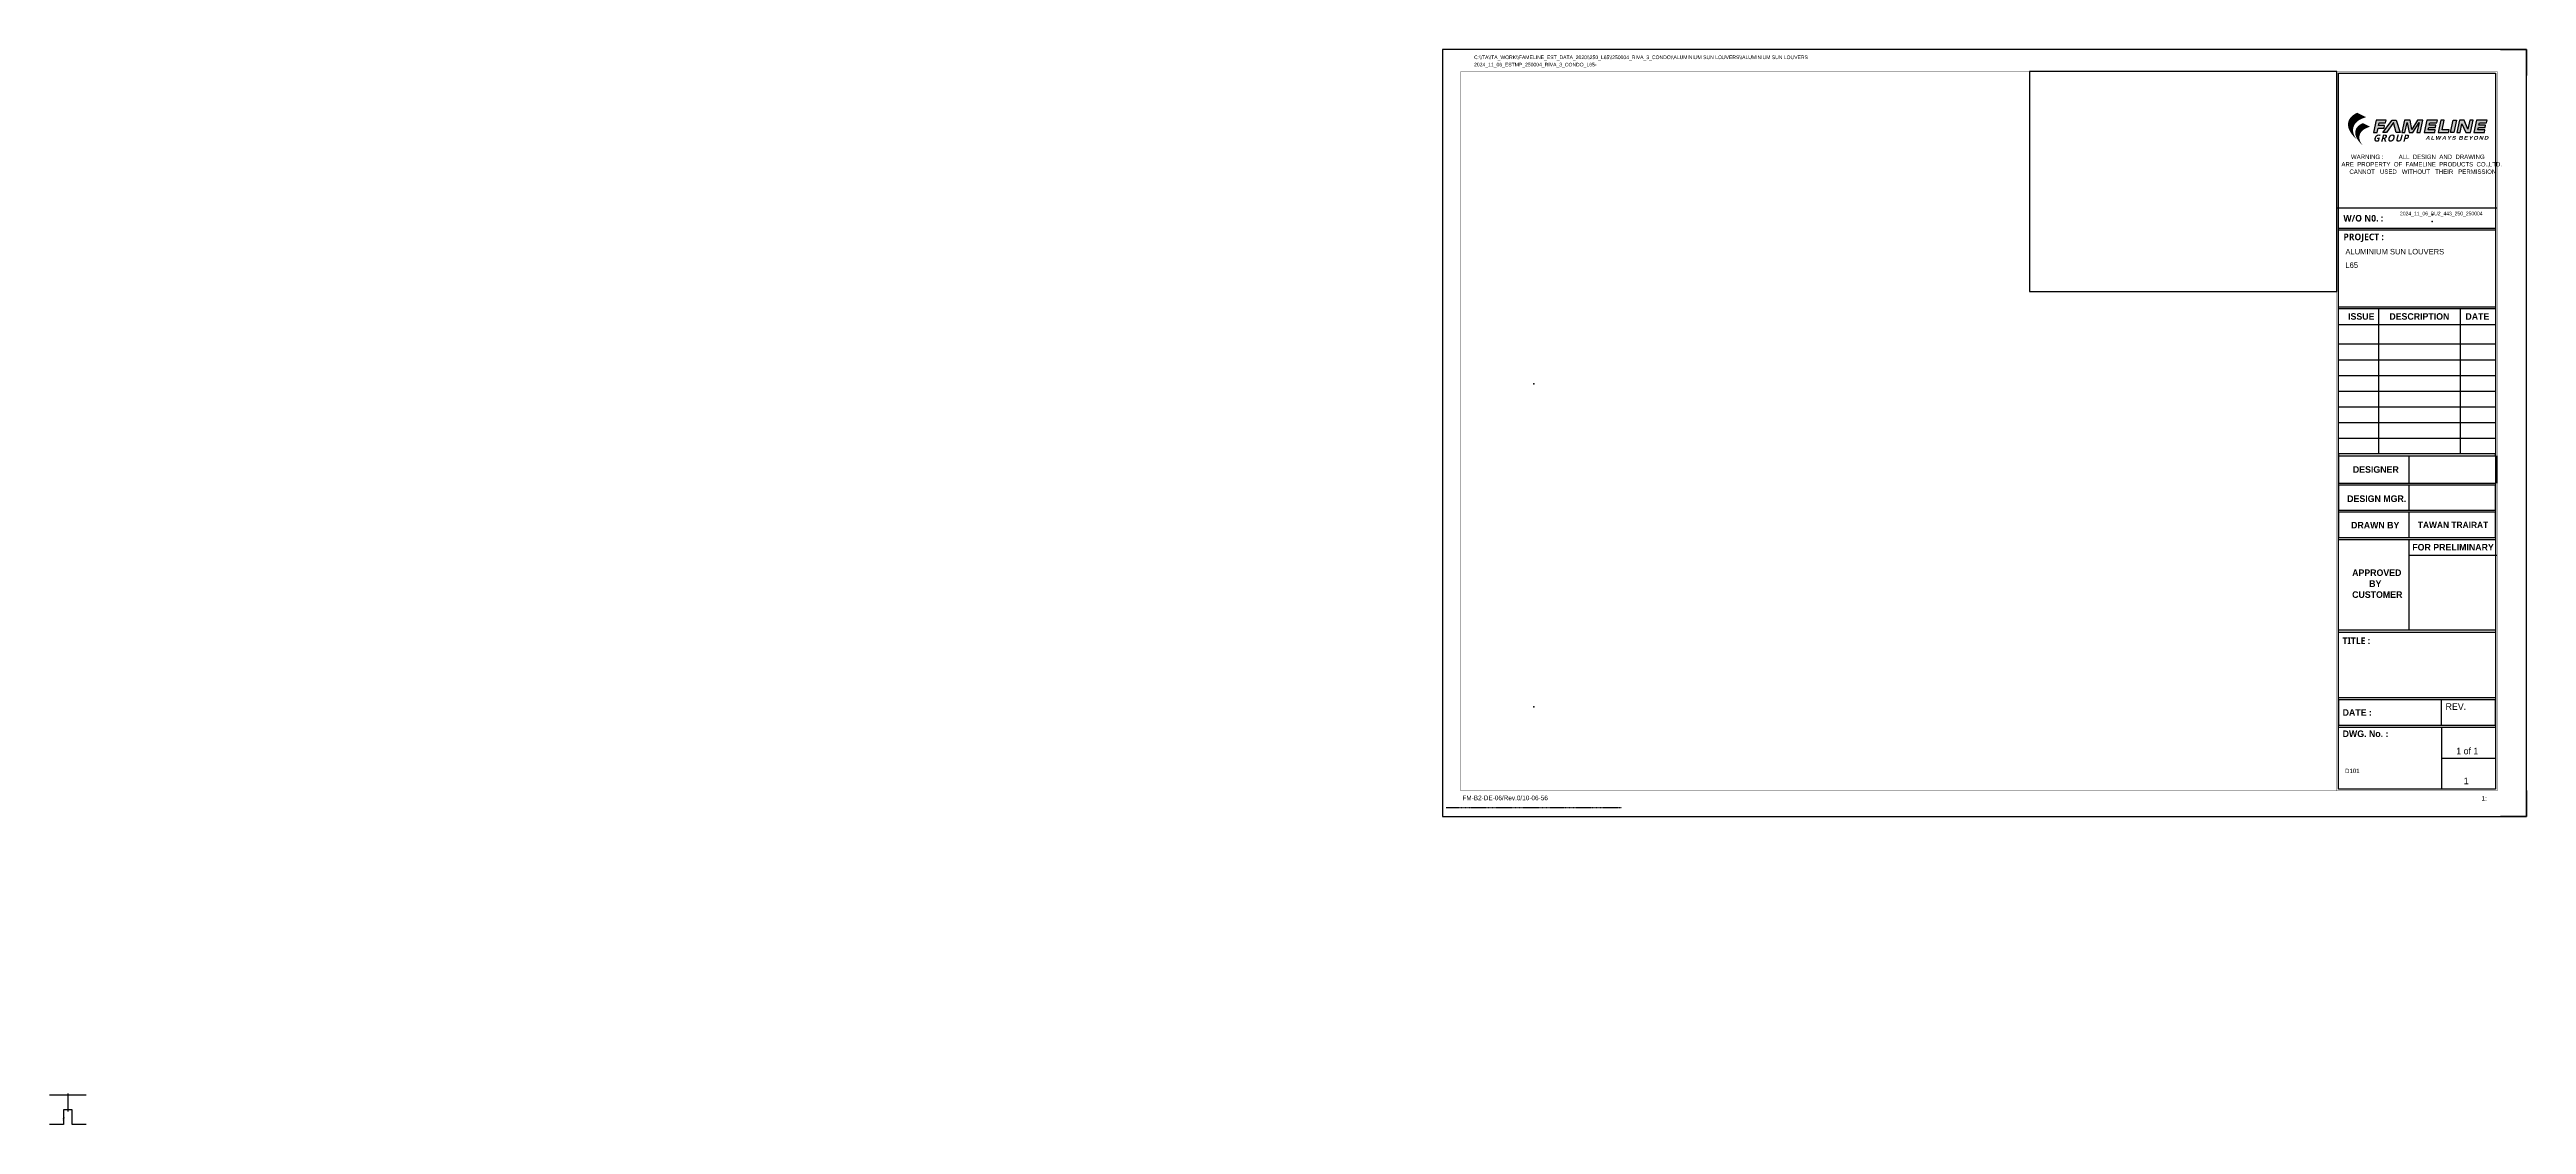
# Model space of a CAD drawing. Header units: millimetres. Extents: x -244126 to 368105, y -173968 to 259060.
# Drawn here: x -28687 to -25293, y 82513 to 83985 of the extents above; entities that cross this region are included whole.
import ezdxf
from ezdxf.enums import TextEntityAlignment as Align

# ---------------------------------------------------------------- set-up
doc = ezdxf.new("R2010")
doc.units = ezdxf.units.MM
doc.header["$MEASUREMENT"] = 0
for name, pattern in [('005_GG_TA_LINE', [13.75, 5, -1.25, 1.25, -1.25, 5]), ('BORDER2', [22.225, 6.35, -3.175, 6.35, -3.175, 0, -3.175]), ('SLD-Solid', [0]), ('TA_G_001.00_GG_TA_L_INE', [2.95, 1.1, -0.25, 0.25, -0.25, 1.1]), ('TA_HL_003.00000', [19.5, 10.65, -8.85])]:
    doc.linetypes.add(name, pattern=pattern)
for name, color, linetype in [('000 - H A T C H', 8, 'Continuous'), ('000 - L I N E 0.1', 1, 'Continuous'), ('000 - T E X T', 4, 'Continuous'), ('000 - TITLEBLOCK', 4, 'Continuous'), ('001 - ASCESSORIES', 1, 'Continuous')]:
    doc.layers.add(name, color=color, linetype=linetype)
doc.styles.add('century gothic111111', font='CordiaUPC.ttf')
doc.styles.add('Cetury Gothic', font='GOTHIC.TTF')
doc.styles.add('MtXpl_Century_Gothic', font='GOTHICB.TTF')
doc.styles.get("Standard").update_dxf_attribs({"font": 'arial.ttf'})
doc.styles.add('TA', font='Cordia New.ttf', dxfattribs={"height": 4.5})

# ---------------------------------------------------------------- blocks, each defined once
blk = doc.blocks.new('000 - ASSCESSORIES_FAMELINE_ALC-CARRIER_FOR_12x50mm._TOP_VIEW')
at = {"layer": '001 - ASCESSORIES', "color": 0}
for p, q in [((0, 50), (0, 0)), ((40, 50), (40, 31)), ((40, 19), (40, 0))]:
    blk.add_line(p, q, dxfattribs=at)
at = {"layer": '001 - ASCESSORIES', "color": 0, "linetype": 'SLD-Solid', "lineweight": 15}
blk.add_line((32, 19), (31.2, 19.2), dxfattribs=at)
at = {"layer": '001 - ASCESSORIES', "color": 0}
for points in [[(40, 31), (20, 31), (20, 19), (40, 19)], [(34.2, 19), (30.4, 20.1), (30.3, 19.5)], [(32, 19), (30.3, 19.5)]]:
    blk.add_lwpolyline(points, dxfattribs=at)
at = {"layer": '001 - ASCESSORIES', "color": 0, "linetype": 'SLD-Solid', "lineweight": 15}
blk.add_arc((270.3, 855), 868.8, 253.9699, 254.0359, dxfattribs=at)
at = {"layer": 'Defpoints', "color": 250}
blk.add_lwpolyline([(-2.3, 25), (22.3, 25)], dxfattribs=at)
blk = doc.blocks.new('A$Cfd196da9')
at = {"color": 0, "linetype": 'ByBlock', "const_width": 0.1}
blk.add_lwpolyline([(-143.5, -98), (96.5, -98), (96.5, 99), (-143.5, 99)], close=True, dxfattribs=at)
blk = doc.blocks.new('A$C5e861bfc')
h = blk.add_hatch(color=3)
h.dxf.hatch_style = 1
h.set_gradient(color1=(51, 51, 51), color2=(132, 132, 132), tint=1, name='INVHEMISPHERICAL')
edge = h.paths.add_edge_path()
edge.add_spline(control_points=[(5.54, -18.72), (5.44, -18.58), (5.23, -18.29), (4.89, -17.68), (4.56, -16.94), (4.44, -16.06), (4.56, -15.27), (4.88, -14.53), (5.5, -13.73), (6.6, -13.02), (7.54, -12.69), (8.06, -12.5)], knot_values=[0, 0, 0, 0, 3.999368, 8.221458, 16.423435, 22.935826, 28.683381, 35.030362, 41.70231, 52.106571, 65.045306, 65.045306, 65.045306, 65.045306], degree=3, periodic=0)
edge.add_line((8.06, -12.5), (5.6, -11.32))
edge.add_spline(control_points=[(5.6, -11.32), (5.32, -11.46), (4.73, -11.74), (3.98, -12.38), (3.4, -13.13), (3.1, -13.98), (3.08, -14.86), (3.32, -15.84), (3.79, -16.71), (4.37, -17.47), (4.91, -18.12), (5.32, -18.51), (5.54, -18.72)], knot_values=[0, 0, 0, 0, 7.114643, 15.455222, 22.761373, 29.246418, 36.248595, 42.954952, 52.716962, 59.173886, 65.493194, 72.469008, 72.469008, 72.469008, 72.469008], degree=3, periodic=0)
edge = h.paths.add_edge_path(flags=16)
edge.add_spline(control_points=[(6.49, -12.96), (6.44, -12.94), (6.24, -12.87), (5.74, -12.84), (4.99, -12.89), (4.16, -13.03), (3.69, -13.32), (3.49, -13.44)], knot_values=[0, 0, 0, 0, 1.056476, 5.025479, 11.599149, 18.811417, 24.352285, 24.352285, 24.352285, 24.352285], degree=3, periodic=0)
edge.add_spline(control_points=[(3.49, -13.44), (3.5, -13.41), (3.52, -13.37), (3.6, -13.21), (3.67, -13.09), (3.86, -12.81), (3.99, -12.66), (4.27, -12.37), (4.44, -12.22), (4.7, -12.02), (4.78, -11.96), (4.97, -11.84), (5.06, -11.79), (5.27, -11.67), (5.38, -11.62), (5.53, -11.54), (5.56, -11.53), (5.6, -11.51)], knot_values=[0.636744, 0.636744, 0.636744, 0.636744, 1.528083, 1.528083, 5.150301, 5.150301, 9.845601, 9.845601, 15.15015, 15.15015, 17.802424, 17.802424, 20.454698, 20.454698, 23.491903, 23.491903, 24.373762, 24.373762, 24.373762, 24.373762], degree=3, periodic=0)
edge.add_line((5.6, -11.51), (7.62, -12.48))
edge.add_spline(control_points=[(7.62, -12.48), (7.51, -12.52), (7.39, -12.56), (7.01, -12.71), (6.75, -12.82), (6.49, -12.96)], knot_values=[3.151221, 3.151221, 3.151221, 3.151221, 5.963358, 5.963358, 12.618488, 12.618488, 12.618488, 12.618488], degree=3, periodic=0)
h = blk.add_hatch(color=253)
h.dxf.hatch_style = 1
edge = h.paths.add_edge_path()
edge.add_spline(control_points=[(5.6, -11.51), (5.56, -11.53), (5.53, -11.54), (5.38, -11.62), (5.27, -11.67), (5.06, -11.79), (4.97, -11.84), (4.78, -11.96), (4.7, -12.02), (4.44, -12.22), (4.27, -12.37), (3.99, -12.66), (3.86, -12.81), (3.67, -13.09), (3.6, -13.21), (3.52, -13.37), (3.5, -13.41), (3.49, -13.44)], knot_values=[0.636744, 0.636744, 0.636744, 0.636744, 1.518603, 1.518603, 4.555808, 4.555808, 7.208082, 7.208082, 9.860357, 9.860357, 15.164905, 15.164905, 19.860205, 19.860205, 23.482423, 23.482423, 24.373762, 24.373762, 24.373762, 24.373762], degree=3, periodic=0)
edge.add_spline(control_points=[(3.49, -13.44), (3.69, -13.32), (4.16, -13.03), (4.99, -12.89), (5.74, -12.84), (6.24, -12.87), (6.44, -12.94), (6.49, -12.96)], knot_values=[0, 0, 0, 0, 5.540868, 12.753135, 19.326806, 23.295809, 24.352285, 24.352285, 24.352285, 24.352285], degree=3, periodic=0)
edge.add_spline(control_points=[(6.49, -12.96), (6.75, -12.82), (7.01, -12.71), (7.39, -12.56), (7.51, -12.52), (7.62, -12.48)], knot_values=[3.151221, 3.151221, 3.151221, 3.151221, 9.806351, 9.806351, 12.618488, 12.618488, 12.618488, 12.618488], degree=3, periodic=0)
edge.add_line((7.62, -12.48), (5.6, -11.51))
edge = h.paths.add_edge_path()
edge.add_spline(control_points=[(7.13, -14.3), (7.11, -14.31), (7.08, -14.32), (6.96, -14.38), (6.86, -14.43), (6.69, -14.52), (6.61, -14.57), (6.47, -14.67), (6.39, -14.72), (6.18, -14.88), (6.05, -15), (5.81, -15.25), (5.71, -15.37), (5.55, -15.59), (5.49, -15.7), (5.42, -15.83), (5.41, -15.86), (5.4, -15.88)], knot_values=[0.636744, 0.636744, 0.636744, 0.636744, 1.518603, 1.518603, 4.555808, 4.555808, 7.208082, 7.208082, 9.860357, 9.860357, 15.164905, 15.164905, 19.860205, 19.860205, 23.482423, 23.482423, 24.373762, 24.373762, 24.373762, 24.373762], degree=3, periodic=0)
edge.add_spline(control_points=[(5.4, -15.88), (5.44, -15.86), (5.49, -15.83), (5.54, -15.8)], knot_values=[0, 0, 0, 0, 1.522018, 1.522018, 1.522018, 1.522018], degree=3, periodic=0)
edge.add_spline(control_points=[(5.54, -15.8), (5.63, -15.75), (5.72, -15.7), (5.82, -15.65)], knot_values=[1.522018, 1.522018, 1.522018, 1.522018, 4.566053, 4.566053, 4.566053, 4.566053], degree=3, periodic=0)
edge.add_spline(control_points=[(5.82, -15.65), (5.85, -15.64), (5.95, -15.59), (6.05, -15.56), (6.12, -15.54)], knot_values=[4.566053, 4.566053, 4.566053, 4.566053, 5.540868, 7.610089, 7.610089, 7.610089, 7.610089], degree=3, periodic=0)
edge.add_spline(control_points=[(6.12, -15.54), (6.22, -15.51), (6.33, -15.49), (6.43, -15.47)], knot_values=[7.610089, 7.610089, 7.610089, 7.610089, 10.654125, 10.654125, 10.654125, 10.654125], degree=3, periodic=0)
edge.add_spline(control_points=[(6.43, -15.47), (6.51, -15.46), (6.67, -15.44), (6.83, -15.43), (6.91, -15.42)], knot_values=[10.654125, 10.654125, 10.654125, 10.654125, 12.753135, 15.220178, 15.220178, 15.220178, 15.220178], degree=3, periodic=0)
edge.add_spline(control_points=[(6.91, -15.42), (7.05, -15.41), (7.21, -15.4), (7.38, -15.41), (7.39, -15.41)], knot_values=[15.220178, 15.220178, 15.220178, 15.220178, 19.326806, 19.786231, 19.786231, 19.786231, 19.786231], degree=3, periodic=0)
edge.add_spline(control_points=[(7.39, -15.41), (7.47, -15.41), (7.55, -15.41), (7.63, -15.43)], knot_values=[19.786231, 19.786231, 19.786231, 19.786231, 22.069258, 22.069258, 22.069258, 22.069258], degree=3, periodic=0)
edge.add_spline(control_points=[(7.63, -15.43), (7.67, -15.43), (7.73, -15.44), (7.78, -15.46), (7.79, -15.46)], knot_values=[22.069258, 22.069258, 22.069258, 22.069258, 23.295809, 23.591276, 23.591276, 23.591276, 23.591276], degree=3, periodic=0)
edge.add_spline(control_points=[(7.79, -15.46), (7.81, -15.47), (7.84, -15.48), (7.86, -15.49)], knot_values=[23.591276, 23.591276, 23.591276, 23.591276, 24.352285, 24.352285, 24.352285, 24.352285], degree=3, periodic=0)
edge.add_spline(control_points=[(7.86, -15.49), (8.08, -15.38), (8.3, -15.29), (8.61, -15.16), (8.7, -15.13), (8.8, -15.1)], knot_values=[3.151221, 3.151221, 3.151221, 3.151221, 9.806351, 9.806351, 12.618488, 12.618488, 12.618488, 12.618488], degree=3, periodic=0)
edge.add_line((8.8, -15.1), (7.13, -14.3))
h = blk.add_hatch(color=3)
h.dxf.hatch_style = 1
h.paths.add_polyline_path([(10.09, -16.74), (11.08, -16.74), (11.34, -15.48), (12.98, -15.48), (13.13, -14.78), (11.49, -14.78), (11.64, -14.07), (13.4, -14.07), (13.56, -13.35), (10.81, -13.35)])
h.paths.add_polyline_path([(12.64, -16.74), (13.64, -16.74), (15.55, -14), (16.27, -16.74), (17.37, -16.74), (16.33, -13.35), (15.17, -13.35)])
h.paths.add_polyline_path([(19.3, -13.97), (19.86, -16.74), (20.86, -16.74), (22.59, -13.98), (22, -16.74), (22.91, -16.74), (23.63, -13.35), (22.16, -13.35), (20.58, -15.88), (20.1, -13.35), (18.59, -13.35), (17.87, -16.74), (18.71, -16.74)])
h.paths.add_polyline_path([(23.95, -16.74), (26.88, -16.74), (27.03, -16.02), (25.1, -16.02), (25.24, -15.36), (27.06, -15.36), (27.2, -14.69), (25.38, -14.69), (25.51, -14.07), (27.45, -14.07), (27.6, -13.35), (24.67, -13.35)])
h.paths.add_polyline_path([(27.79, -16.74), (30.67, -16.74), (30.82, -16.02), (28.91, -16.02), (29.48, -13.35), (28.51, -13.35)])
h.paths.add_polyline_path([(31.18, -16.74), (32.14, -16.74), (32.86, -13.35), (31.9, -13.35)])
h.paths.add_polyline_path([(32.92, -16.74), (33.8, -16.74), (34.32, -14.3), (35.35, -16.74), (36.65, -16.74), (37.37, -13.35), (36.5, -13.35), (35.98, -15.83), (34.93, -13.35), (33.64, -13.35)])
h.paths.add_polyline_path([(37.55, -16.74), (40.48, -16.74), (40.63, -16.02), (38.7, -16.02), (38.84, -15.36), (40.66, -15.36), (40.8, -14.69), (38.98, -14.69), (39.11, -14.07), (41.05, -14.07), (41.2, -13.35), (38.27, -13.35)])
h = blk.add_hatch(color=3)
h.dxf.hatch_style = 1
h.set_gradient(color1=(51, 51, 51), color2=(132, 132, 132), tint=1, name='INVHEMISPHERICAL')
edge = h.paths.add_edge_path()
edge.add_spline(control_points=[(7.08, -20.22), (7, -20.11), (6.83, -19.87), (6.55, -19.37), (6.28, -18.76), (6.18, -18.04), (6.28, -17.39), (6.55, -16.78), (7.06, -16.12), (7.96, -15.54), (8.73, -15.27), (9.16, -15.11)], knot_values=[0, 0, 0, 0, 3.28902, 6.761203, 13.506384, 18.862075, 23.588778, 28.808439, 34.295348, 42.851654, 53.492273, 53.492273, 53.492273, 53.492273], degree=3, periodic=0)
edge.add_line((9.16, -15.11), (7.13, -14.14))
edge.add_spline(control_points=[(7.13, -14.14), (6.91, -14.25), (6.42, -14.49), (5.8, -15.01), (5.32, -15.63), (5.08, -16.33), (5.06, -17.05), (5.26, -17.86), (5.65, -18.57), (6.13, -19.2), (6.57, -19.74), (6.9, -20.06), (7.08, -20.22)], knot_values=[0, 0, 0, 0, 5.850974, 12.71014, 18.718608, 24.051811, 29.810295, 35.325501, 43.35363, 48.663707, 53.86061, 59.597414, 59.597414, 59.597414, 59.597414], degree=3, periodic=0)
edge = h.paths.add_edge_path(flags=16)
edge.add_spline(control_points=[(6.12, -15.54), (6.05, -15.56), (5.95, -15.59), (5.85, -15.64), (5.82, -15.65)], knot_values=[4.566053, 4.566053, 4.566053, 4.566053, 6.635274, 7.610089, 7.610089, 7.610089, 7.610089], degree=3, periodic=0)
edge.add_spline(control_points=[(5.82, -15.65), (5.72, -15.7), (5.63, -15.75), (5.54, -15.8)], knot_values=[1.522018, 1.522018, 1.522018, 1.522018, 4.566053, 4.566053, 4.566053, 4.566053], degree=3, periodic=0)
edge.add_spline(control_points=[(5.54, -15.8), (5.49, -15.83), (5.44, -15.86), (5.4, -15.88)], knot_values=[0, 0, 0, 0, 1.522018, 1.522018, 1.522018, 1.522018], degree=3, periodic=0)
edge.add_spline(control_points=[(5.4, -15.88), (5.41, -15.86), (5.42, -15.83), (5.49, -15.7), (5.55, -15.59), (5.71, -15.37), (5.81, -15.25), (6.05, -15), (6.18, -14.88), (6.39, -14.72), (6.47, -14.67), (6.61, -14.57), (6.69, -14.52), (6.86, -14.43), (6.96, -14.38), (7.08, -14.32), (7.11, -14.31), (7.13, -14.3)], knot_values=[0.636744, 0.636744, 0.636744, 0.636744, 1.528083, 1.528083, 5.150301, 5.150301, 9.845601, 9.845601, 15.15015, 15.15015, 17.802424, 17.802424, 20.454698, 20.454698, 23.491903, 23.491903, 24.373762, 24.373762, 24.373762, 24.373762], degree=3, periodic=0)
edge.add_line((7.13, -14.3), (8.8, -15.1))
edge.add_spline(control_points=[(8.8, -15.1), (8.7, -15.13), (8.61, -15.16), (8.3, -15.29), (8.08, -15.38), (7.86, -15.49)], knot_values=[3.151221, 3.151221, 3.151221, 3.151221, 5.963358, 5.963358, 12.618488, 12.618488, 12.618488, 12.618488], degree=3, periodic=0)
edge.add_spline(control_points=[(7.86, -15.49), (7.84, -15.48), (7.81, -15.47), (7.79, -15.46)], knot_values=[23.591276, 23.591276, 23.591276, 23.591276, 24.352285, 24.352285, 24.352285, 24.352285], degree=3, periodic=0)
edge.add_spline(control_points=[(7.79, -15.46), (7.78, -15.46), (7.73, -15.44), (7.67, -15.43), (7.63, -15.43)], knot_values=[22.069258, 22.069258, 22.069258, 22.069258, 22.364725, 23.591276, 23.591276, 23.591276, 23.591276], degree=3, periodic=0)
edge.add_spline(control_points=[(7.63, -15.43), (7.55, -15.41), (7.47, -15.41), (7.39, -15.41)], knot_values=[19.786231, 19.786231, 19.786231, 19.786231, 22.069258, 22.069258, 22.069258, 22.069258], degree=3, periodic=0)
edge.add_spline(control_points=[(7.39, -15.41), (7.38, -15.41), (7.21, -15.4), (7.05, -15.41), (6.91, -15.42)], knot_values=[15.220178, 15.220178, 15.220178, 15.220178, 15.679604, 19.786231, 19.786231, 19.786231, 19.786231], degree=3, periodic=0)
edge.add_spline(control_points=[(6.91, -15.42), (6.83, -15.43), (6.67, -15.44), (6.51, -15.46), (6.43, -15.47)], knot_values=[10.654125, 10.654125, 10.654125, 10.654125, 13.121167, 15.220178, 15.220178, 15.220178, 15.220178], degree=3, periodic=0)
edge.add_spline(control_points=[(6.43, -15.47), (6.33, -15.49), (6.22, -15.51), (6.12, -15.54)], knot_values=[7.610089, 7.610089, 7.610089, 7.610089, 10.654125, 10.654125, 10.654125, 10.654125], degree=3, periodic=0)
at = {"color": 3, "linetype": 'Continuous'}
for p, q in [((0, -37.38), (44, -37.38)), ((11.47, -65.02), (11.47, -104.74)), ((33.82, -65.02), (33.82, -104.74)), ((0.5, -69.32), (43.5, -69.32)), ((0.5, -105.27), (0.5, -112.72)), ((19.76, -105.27), (19.76, -112.72)), ((44, -112.72), (44, -105.27)), ((0.5, -112.72), (43.5, -112.72)), ((19.76, -113.26), (19.76, -120.17)), ((19.76, -120.71), (19.76, -127.62)), ((19.76, -128.16), (19.76, -153.01)), ((19.76, -132.46), (44, -132.46)), ((28.7, -179.01), (28.7, -172.1)), ((28.7, -179.54), (28.7, -196.46)), ((28.7, -188.07), (43.5, -188.07))]:
    blk.add_line(p, q, dxfattribs=at)
at = {"color": 8, "linetype": 'Continuous'}
for p, q in [((0.5, -74.63), (43.5, -74.63)), ((0.5, -78.93), (43.5, -78.93)), ((0.5, -83.23), (43.5, -83.23)), ((0.5, -87.53), (43.5, -87.53)), ((0.5, -91.83), (43.5, -91.83)), ((0.5, -96.14), (43.5, -96.14)), ((0.5, -100.44), (43.5, -100.44))]:
    blk.add_line(p, q, dxfattribs=at)
at = {"color": 3}
for points in [[(13.56, -13.35), (10.81, -13.35), (10.09, -16.74), (11.08, -16.74), (11.34, -15.48), (12.98, -15.48), (13.13, -14.78), (11.49, -14.78), (11.64, -14.07), (13.4, -14.07), (13.56, -13.35)], [(12.64, -16.74), (15.17, -13.35), (16.33, -13.35), (17.37, -16.74), (16.27, -16.74), (15.55, -14), (13.64, -16.74), (12.64, -16.74)], [(17.87, -16.74), (18.71, -16.74), (19.3, -13.97), (19.86, -16.74), (20.86, -16.74), (22.59, -13.98), (22, -16.74), (22.91, -16.74), (23.63, -13.35), (22.16, -13.35), (20.58, -15.88), (20.1, -13.35), (18.59, -13.35), (17.87, -16.74)], [(29.48, -13.35), (28.51, -13.35), (27.79, -16.74), (30.67, -16.74), (30.82, -16.02), (28.91, -16.02), (29.48, -13.35)], [(31.9, -13.35), (32.86, -13.35), (32.14, -16.74), (31.18, -16.74), (31.9, -13.35)], [(32.92, -16.74), (33.8, -16.74), (34.32, -14.3), (35.35, -16.74), (36.65, -16.74), (37.37, -13.35), (36.5, -13.35), (35.98, -15.83), (34.93, -13.35), (33.64, -13.35), (32.92, -16.74)]]:
    blk.add_lwpolyline(points, dxfattribs=at)
for points in [[(25.51, -14.07), (27.45, -14.07), (27.6, -13.35), (24.67, -13.35), (23.95, -16.74), (26.88, -16.74), (27.03, -16.02), (25.1, -16.02), (25.24, -15.36), (27.06, -15.36), (27.2, -14.69), (25.38, -14.69)], [(39.11, -14.07), (41.05, -14.07), (41.2, -13.35), (38.27, -13.35), (37.55, -16.74), (40.48, -16.74), (40.63, -16.02), (38.7, -16.02), (38.84, -15.36), (40.66, -15.36), (40.8, -14.69), (38.98, -14.69)]]:
    blk.add_lwpolyline(points, close=True, dxfattribs=at)
at = {"color": 3, "linetype": 'Continuous'}
for points in [[(0.5, -42.94), (43.5, -42.94), (43.5, -43.48), (0.5, -43.48)], [(0.5, -64.48), (43.5, -64.48), (43.5, -65.02), (0.5, -65.02)], [(0.5, -105.27), (43.5, -105.27), (43.5, -104.74), (0.5, -104.74)], [(0.5, -120.17), (43.5, -120.17), (43.5, -113.26), (0.5, -113.26)], [(0.5, -127.62), (43.5, -127.62), (43.5, -120.71), (0.5, -120.71)], [(0.5, -128.16), (43.5, -128.16), (43.5, -153.01), (0.5, -153.01)], [(0.5, -153.55), (43.5, -153.55), (43.5, -171.56), (0.5, -171.56)], [(0.5, -179.01), (43.5, -179.01), (43.5, -172.1), (0.5, -172.1)], [(0.5, -179.54), (43.5, -179.54), (43.5, -196.5), (0.5, -196.5)]]:
    blk.add_lwpolyline(points, close=True, dxfattribs=at)
at = {"layer": '000 - T E X T', "color": 3, "const_width": 0.1}
blk.add_lwpolyline([(0, -197), (44, -197), (44, 0), (0, 0)], close=True, dxfattribs=at)
at = {"color": 4, "style": 'Cetury Gothic'}
for s, p in [('ARE  PROPERTY  OF  FAMELINE  PRODUCTS  CO.,LTD.', (1.3, -26.01)), (' CANNOT   USED   WITHOUT   THEIR   PERMISSION', (3.03, -28.04)), (' WARNING :         ALL  DESIGN  AND  DRAWING', (3.45, -23.97))]:
    blk.add_text(s, height=1.2, dxfattribs=at).set_placement(p)
at = {"color": 4, "linetype": 'BORDER2', "style": 'MtXpl_Century_Gothic'}
blk.add_text('TAWAN TRAIRAT', height=1.7201, dxfattribs=at).set_placement((31.88, -124.17), align=Align.MIDDLE_CENTER)
at = {"color": 2, "attachment_point": 1, "style": 'Cetury Gothic'}
for s, width, insert, char_height in [('{\\f@Meiryo UI|b1|i1|c0|p34;\\T1.1;GROUP}', 12.1049, (9.96, -17.28), 1.9183), ('{\\fArial Black|b0|i1|c0|p34;\\T1.2;ALWAYS BEYOND}', 19.6239, (24.32, -17.67), 1.0231)]:
    blk.add_mtext_dynamic_manual_height_columns(s, width=width, gutter_width=3.2, heights=[0], dxfattribs=dict(at, insert=insert, char_height=char_height))
at = {"color": 4, "char_height": 1.8, "style": 'Cetury Gothic'}
for s, insert, attachment_point in [('{\\f@Malgun Gothic|b1|i0|c0|p34;W/O N0. :}', (1.84, -39.29), 1), ('{\\f@Malgun Gothic|b1|i0|c0|p34;PROJECT :}', (1.84, -44.4), 1), ('{\\fCentury Gothic|b1|i0|c0|p34;ISSUE}', (6.74, -66.19), 2), ('{\\fCentury Gothic|b1|i0|c0|p34;DESCRIPTION}', (22.65, -66.19), 2), ('{\\fCentury Gothic|b1|i0|c0|p34;DATE}', (38.55, -66.19), 2), ('{\\fCentury Gothic|b1|i0|c0|p34;DESIGNER}', (4.44, -108.1), 1), ('{\\fCentury Gothic|b1|i0|c0|p34;DESIGN MGR.}', (2.88, -116.09), 1), ('{\\fCentury Gothic|b1|i0|c0|p34;DRAWN BY}', (3.94, -123.34), 1), ('{\\fCentury Gothic|b1|i0|c0|p34;FOR PRELIMINARY}', (31.88, -129.38), 2), ('{\\fCentury Gothic|b1|i0|c0|p34;APPROVED\\P       BY\\PCUSTOMER}', (4.23, -136.36), 1), ('{\\f@Malgun Gothic|b1|i0|c0|p34;TITLE :}', (1.62, -155), 1), ('{\\fCentury Gothic|b1|i0|c0|p34;DATE :}', (1.62, -174.64), 1), ('REV.', (29.85, -173.02), 1), ('{\\fCentury Gothic|b1|i0|c0|p34;DWG. No. :}', (1.62, -180.46), 1)]:
    blk.add_mtext(s, dxfattribs=dict(at, insert=insert, attachment_point=attachment_point))
blk = doc.blocks.new('*U1678')
for p in [(1355.8, 823.8), (1355.8, 814.6)]:
    blk.add_point(p)
at = {"linetype": '005_GG_TA_LINE'}
for p in [(125, 592.5), (125, 150)]:
    blk.add_point(p, dxfattribs=at)
at = {"layer": '000 - L I N E 0.1', "color": 21, "linetype": 'Continuous'}
for points in [[(35.6, 1050), (0, 1050), (0, 1014.4)], [(1449.4, 1050), (1485, 1050), (1485, 1014.4)], [(0, 35.6), (0, 0), (35.6, 0)], [(1485, 35.6), (1485, 0), (1449.4, 0)]]:
    blk.add_lwpolyline(points, dxfattribs=at)
at = {"layer": '000 - T E X T', "color": 3, "const_width": 0.5}
blk.add_lwpolyline([(1445, 35), (1225, 35), (1225, 1020), (1445, 1020)], close=True, dxfattribs=at)
at = {"layer": '000 - T E X T', "color": 3}
blk.add_lwpolyline([(1442.5, 37.5), (1227.5, 37.5), (1227.5, 1017.5), (1442.5, 1017.5)], close=True, dxfattribs=at)
at = {"layer": '000 - TITLEBLOCK', "color": 250}
blk.add_lwpolyline([(0, 0), (1485, 0), (1485, 1050), (0, 1050)], close=True, dxfattribs=at)
at = {"layer": 'Defpoints', "color": 250, "linetype": 'TA_G_001.00_GG_TA_L_INE'}
blk.add_line((5, 12), (245, 12), dxfattribs=at)
at = {"xscale": 5, "yscale": 5, "zscale": 5}
blk.add_blockref('A$C5e861bfc', (1225, 1020), dxfattribs=at)
at = {"layer": '000 - T E X T', "color": 3, "xscale": 5, "yscale": 5, "zscale": 5}
blk.add_blockref('A$Cfd196da9', (742.5, 525), dxfattribs=at)
at = {"color": 4, "style": 'Cetury Gothic'}
blk.add_text(' 1:', height=6.25, dxfattribs=at).set_placement((1421, 21.6))
at = {"color": 4, "style": 'TA'}
blk.add_attdef('PAPER_SIZE', text='', height=6.25, dxfattribs=at).set_placement((1421.5, 24.9), align=Align.MIDDLE_RIGHT)
blk.add_attdef('SCALE_SIZE', text='', height=6.25, dxfattribs=at).set_placement((1433.8, 25.1), align=Align.MIDDLE_LEFT)
at = {"layer": '000 - H A T C H', "color": 4, "insert": (27.2, 28.5), "char_height": 6.357, "attachment_point": 1, "style": 'century gothic111111'}
blk.add_mtext('FM-B2-DE-06/Rev.0/10-06-56', dxfattribs=at)
at = {"layer": '000 - T E X T', "color": 250, "style": 'TA'}
for tag, height, p in [('SUPERLINK', 5, (43.2, 1039.4)), ('NAMEFILE', 5, (43.2, 1029.4)), ('SC', 100, (8.4, 938))]:
    blk.add_attdef(tag, text='', height=height, dxfattribs=at).set_placement(p, align=Align.MIDDLE_LEFT)
at = {"layer": '000 - T E X T', "color": 4, "style": 'TA'}
for tag, height, p in [('PRELIM_NAME_JOB_1', 5, (1311.7, 825.5)), ('PRELIM_NAME_JOB_2', 5, (1311.7, 814.6)), ('PRELIM_NAME_PROJECT_1', 7.5, (1237, 773.3)), ('PRELIM_NAME_PROJECT_2', 7.5, (1237, 754.8)), ('PRELIM_NAME_PROJECT_3', 7.5, (1237, 736.3)), ('PRELIM_NAME_TITLE_3', 6, (1238.8, 185)), ('DRAWING_NO1', 6, (1236.5, 82.3)), ('PRELIM_NAME_TITLE_1', 1.2, (247.8, 43.7)), ('PRELIM_NAME_TITLE_2', 1.2, (247.8, 40.3)), ('DRAWING_NO2', 6, (1236.5, 62.3))]:
    blk.add_attdef(tag, text='', height=height, dxfattribs=at).set_placement(p, align=Align.MIDDLE_LEFT)
at = {"layer": '000 - T E X T', "color": 4, "style": 'Cetury Gothic'}
for tag, p in [('SHEET_NO.', (1403.9, 85)), ('TOTAL_SHEET_NO.', (1402.4, 44.1))]:
    blk.add_attdef(tag, text='', height=9, dxfattribs=at).set_placement(p, align=Align.CENTER)
at = {"layer": '000 - T E X T', "color": 4, "style": 'TA'}
blk.add_attdef('NAME_REMARK', (138.2, 43.3), '', height=10, dxfattribs=at)
blk = doc.blocks.new('*U1761')
at = {"color": 0, "linetype": '005_GG_TA_LINE'}
blk.add_lwpolyline([(0, 0), (1000, 0), (1000, 200), (0, 200)], close=True, dxfattribs=at)
for p in [(50, 37.5), (8.582, 4.878)]:
    blk.add_point(p, dxfattribs=at)
blk.add_attdef('NAMEBLK', (8.582, 4.878), '', height=10, dxfattribs=at)

msp = doc.modelspace()

# ---------------------------------------------------------------- linework, layer by layer
at = {"color": 3}
msp.add_lwpolyline([(-25973.83332, 83653.66634), (-25553.00496, 83653.66634), (-25553.00496, 83955.0069), (-25973.83332, 83955.0069)], close=True, dxfattribs=at)

# ---------------------------------------------------------------- block references
at = {"color": 2, "linetype": 'TA_HL_003.00000'}
msp.add_blockref('*U1678', (-26778.00496, 82935.0069), dxfattribs=at).add_auto_attribs({'DRAWING_NO2': 'D101', 'SHEET_NO.': '1 of 1', 'TOTAL_SHEET_NO.': '1', 'SUPERLINK': 'C:\\\\TA\\\\TA_WORK\\\\FAMELINE_EST_DATA_2020\\\\250_L65\\\\250004_RIVA_3_CONDO\\\\ALUMINIUM SUN LOUVERS\\\\ALUMINIUM SUN LOUVERS', 'NAMEFILE': '2024_11_06_ESTMP_250004_RIVA_3_CONDO_L65-', 'PRELIM_NAME_JOB_1': '2024_11_06_BU2_443_250_250004', 'PRELIM_NAME_PROJECT_1': 'ALUMINIUM SUN LOUVERS', 'PRELIM_NAME_PROJECT_2': 'L65'})
at = {"layer": '001 - ASCESSORIES', "linetype": '005_GG_TA_LINE', "xscale": 100, "yscale": 100, "zscale": 100}
msp.add_blockref('*U1761', (-32876.06355, 76551.68588), dxfattribs=at).add_auto_attribs({'NAMEBLK': '000 - DYNAMIC_ARRAY+COMBINE_TUBE_[VARIES]_@100mm._COMBINE_SET'})
at = {"layer": '001 - ASCESSORIES', "color": 0, "rotation": 270}
msp.add_blockref('000 - ASSCESSORIES_FAMELINE_ALC-CARRIER_FOR_12x50mm._TOP_VIEW', (-28686.50241, 82553.2345), dxfattribs=at)

doc.saveas('drawing.dxf')
